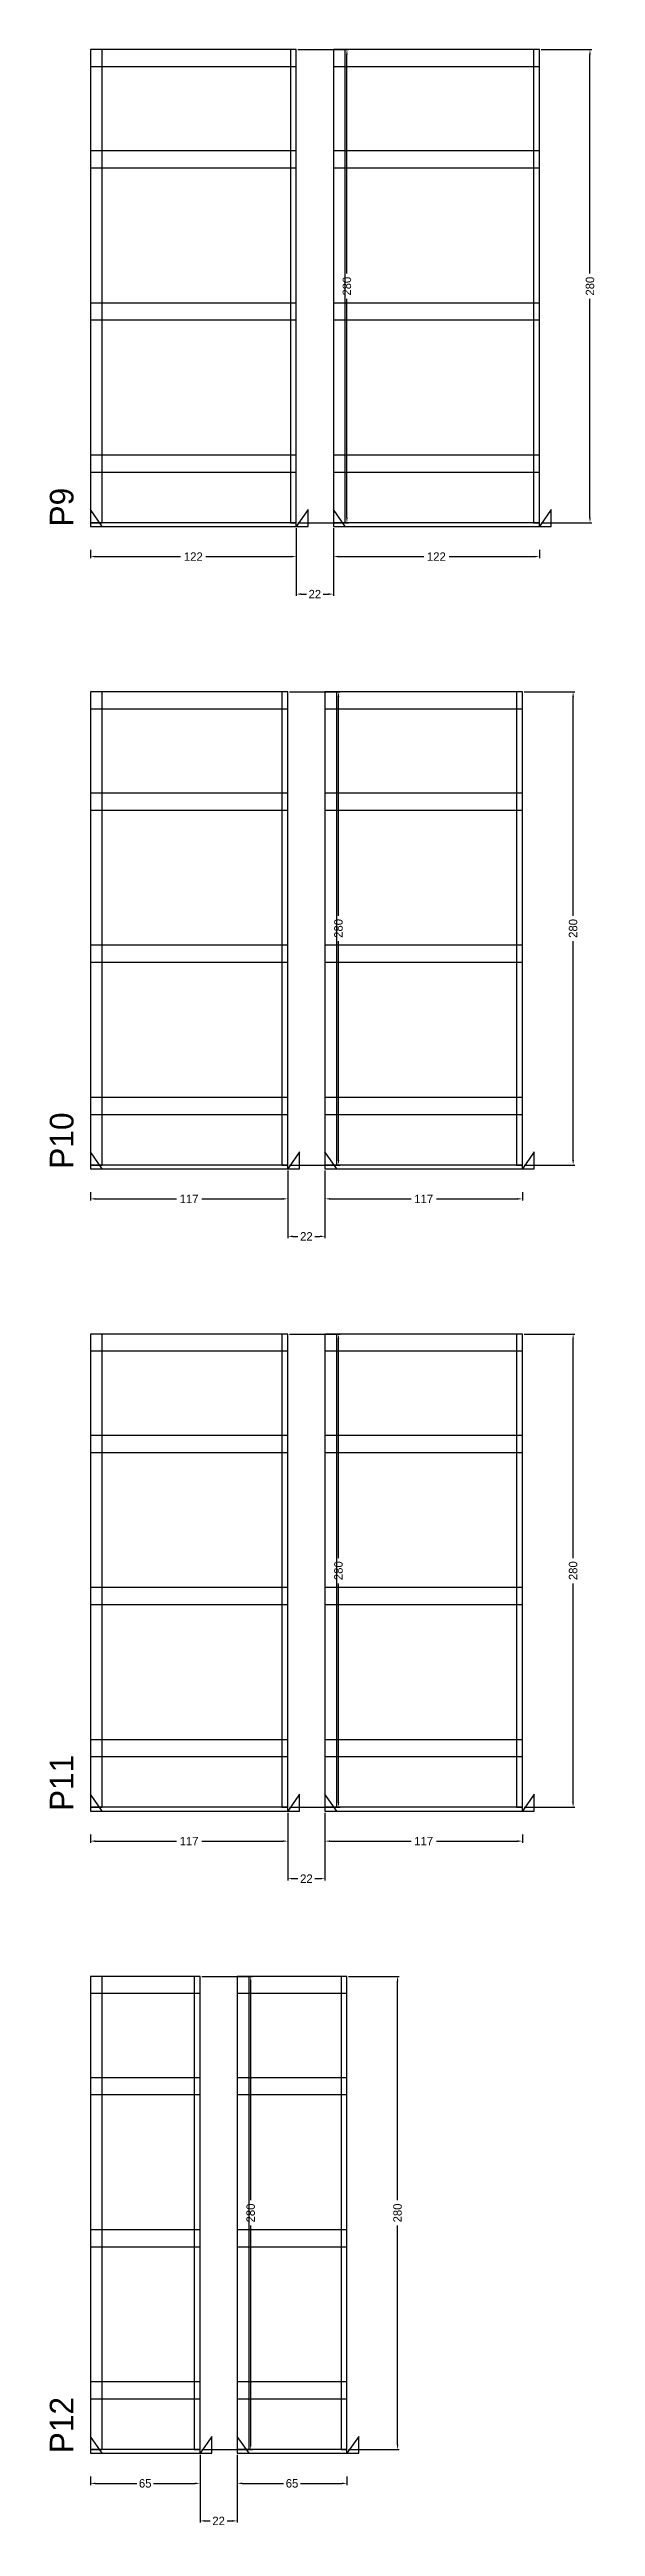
# Model space of a CAD drawing. Header units: centimetres. Extents: x -8500 to 4299, y -7226 to 295.
# Drawn here: x 3976 to 4299, y -3843 to -2378 of the extents above; entities that cross this region are included whole.
import ezdxf

# ---------------------------------------------------------------- set-up
doc = ezdxf.new("R2010")
doc.units = ezdxf.units.CM
for name, color, linetype in [('COTA', 241, 'Continuous'), ('NOMENCLATURA', 7, 'Continuous'), ('SARR_2.2x10', 60, 'Continuous'), ('SARR_2.2x7', 40, 'Continuous'), ('SARR_3.5x7', 81, 'Continuous')]:
    doc.layers.add(name, color=color, linetype=linetype)
doc.dimstyles.new('PAINEL-NOVA', dxfattribs={"dimtxt": 5, "dimasz": 3, "dimexe": 1, "dimexo": 1, "dimgap": 1, "dimtad": 1, "dimcen": 2.5, "dimazin": 3, "dimtfac": 1, "dimtmove": 0, "dimatfit": 3})

msp = doc.modelspace()

# ---------------------------------------------------------------- texts
at = {"layer": 'NOMENCLATURA'}
for s, p in [('P9', (3990, -2660)), ('P10', (3990, -3040)), ('P11', (3990, -3420)), ('P12', (3990, -3800))]:
    msp.add_text(s, height=14, rotation=90, dxfattribs=at).set_placement(p)

# ---------------------------------------------------------------- blocks, each defined once
blk = doc.blocks.new('_CLOSEDFILLED')
at = {"color": 0, "linetype": 'BYBLOCK'}
blk.add_solid([(-1, 0.16), (0, 0), (-1, -0.16)], dxfattribs=at)
blk = doc.blocks.new('*D361')
for p, q in [((4000, -3813.8), (4000, -3818.8)), ((4003, -3817.8), (4027.5, -3817.8)), ((4037.5, -3817.8), (4062, -3817.8)), ((4065, -3813.8), (4065, -3818.8))]:
    blk.add_line(p, q)
at = {"layer": 'Defpoints'}
for p in [(4000, -3812.8), (4000, -3817.8), (4065, -3812.8)]:
    blk.add_point(p, dxfattribs=at)
at = {"layer": 'SARR_2.2x10', "xscale": 3, "yscale": 3, "rotation": 180}
blk.add_blockref('_CLOSEDFILLED', (4000, -3817.8), dxfattribs=at)
at = {"layer": 'SARR_2.2x10', "xscale": 3, "yscale": 3}
blk.add_blockref('_CLOSEDFILLED', (4065, -3817.8), dxfattribs=at)
at = {"layer": 'SARR_2.2x10', "insert": (4032.5, -3817.8), "char_height": 5, "attachment_point": 5}
blk.add_mtext('65', dxfattribs=at)
blk = doc.blocks.new('*D362')
for p, q in [((4066, -3517.8), (4096, -3517.8)), ((4095, -3650.3), (4095, -3520.8)), ((4095, -3794.8), (4095, -3665.3)), ((4066, -3797.8), (4096, -3797.8))]:
    blk.add_line(p, q)
at = {"layer": 'Defpoints'}
for p in [(4065, -3517.8), (4065, -3797.8), (4095, -3797.8)]:
    blk.add_point(p, dxfattribs=at)
at = {"layer": 'SARR_2.2x10', "xscale": 3, "yscale": 3}
for p, rotation in [((4095, -3517.8), 90), ((4095, -3797.8), 270)]:
    blk.add_blockref('_CLOSEDFILLED', p, dxfattribs=dict(at, rotation=rotation))
at = {"layer": 'SARR_2.2x10', "insert": (4095, -3657.8), "char_height": 5, "attachment_point": 5, "rotation": 90}
blk.add_mtext('280', dxfattribs=at)
blk = doc.blocks.new('GRA-E')
at = {"layer": 'SARR_2.2x7'}
blk.add_lwpolyline([(0, 0), (7, 0), (0, 10)], close=True, dxfattribs=at)
blk = doc.blocks.new('GRA-D')
at = {"layer": 'SARR_2.2x7'}
blk.add_lwpolyline([(0, 0), (7, 0), (7, 10)], close=True, dxfattribs=at)
blk = doc.blocks.new('*D363')
for p, q in [((4087, -3813.8), (4087, -3818.8)), ((4090, -3817.8), (4114.5, -3817.8)), ((4124.5, -3817.8), (4149, -3817.8)), ((4152, -3813.8), (4152, -3818.8))]:
    blk.add_line(p, q)
at = {"layer": 'Defpoints'}
for p in [(4087, -3812.8), (4087, -3817.8), (4152, -3812.8)]:
    blk.add_point(p, dxfattribs=at)
at = {"layer": 'SARR_2.2x10', "xscale": 3, "yscale": 3, "rotation": 180}
blk.add_blockref('_CLOSEDFILLED', (4087, -3817.8), dxfattribs=at)
at = {"layer": 'SARR_2.2x10', "xscale": 3, "yscale": 3}
blk.add_blockref('_CLOSEDFILLED', (4152, -3817.8), dxfattribs=at)
at = {"layer": 'SARR_2.2x10', "insert": (4119.5, -3817.8), "char_height": 5, "attachment_point": 5}
blk.add_mtext('65', dxfattribs=at)
blk = doc.blocks.new('*D364')
for p, q in [((4153, -3517.8), (4183, -3517.8)), ((4182, -3650.3), (4182, -3520.8)), ((4182, -3794.8), (4182, -3665.3)), ((4153, -3797.8), (4183, -3797.8))]:
    blk.add_line(p, q)
at = {"layer": 'Defpoints'}
for p in [(4152, -3517.8), (4152, -3797.8), (4182, -3797.8)]:
    blk.add_point(p, dxfattribs=at)
at = {"layer": 'SARR_2.2x10', "xscale": 3, "yscale": 3}
for p, rotation in [((4182, -3517.8), 90), ((4182, -3797.8), 270)]:
    blk.add_blockref('_CLOSEDFILLED', p, dxfattribs=dict(at, rotation=rotation))
at = {"layer": 'SARR_2.2x10', "insert": (4182, -3657.8), "char_height": 5, "attachment_point": 5, "rotation": 90}
blk.add_mtext('280', dxfattribs=at)
blk = doc.blocks.new('*D365')
for p, q in [((4153, -3517.8), (4183, -3517.8)), ((4182, -3650.3), (4182, -3520.8)), ((4182, -3794.8), (4182, -3665.3)), ((4153, -3797.8), (4183, -3797.8))]:
    blk.add_line(p, q)
at = {"layer": 'Defpoints'}
for p in [(4152, -3517.8), (4152, -3797.8), (4182, -3797.8)]:
    blk.add_point(p, dxfattribs=at)
at = {"layer": 'SARR_2.2x10', "xscale": 3, "yscale": 3}
for p, rotation in [((4182, -3517.8), 90), ((4182, -3797.8), 270)]:
    blk.add_blockref('_CLOSEDFILLED', p, dxfattribs=dict(at, rotation=rotation))
at = {"layer": 'SARR_2.2x10', "insert": (4182, -3657.8), "char_height": 5, "attachment_point": 5, "rotation": 90}
blk.add_mtext('280', dxfattribs=at)
blk = doc.blocks.new('*D366')
for p, q in [((4153, -3517.8), (4183, -3517.8)), ((4182, -3650.3), (4182, -3520.8)), ((4182, -3794.8), (4182, -3665.3)), ((4153, -3797.8), (4183, -3797.8))]:
    blk.add_line(p, q)
at = {"layer": 'Defpoints'}
for p in [(4152, -3517.8), (4152, -3797.8), (4182, -3797.8)]:
    blk.add_point(p, dxfattribs=at)
at = {"layer": 'SARR_2.2x10', "xscale": 3, "yscale": 3}
for p, rotation in [((4182, -3517.8), 90), ((4182, -3797.8), 270)]:
    blk.add_blockref('_CLOSEDFILLED', p, dxfattribs=dict(at, rotation=rotation))
at = {"layer": 'SARR_2.2x10', "insert": (4182, -3657.8), "char_height": 5, "attachment_point": 5, "rotation": 90}
blk.add_mtext('280', dxfattribs=at)
blk = doc.blocks.new('*D367')
for p, q in [((4153, -3517.8), (4183, -3517.8)), ((4182, -3650.3), (4182, -3520.8)), ((4182, -3794.8), (4182, -3665.3)), ((4153, -3797.8), (4183, -3797.8))]:
    blk.add_line(p, q)
at = {"layer": 'Defpoints'}
for p in [(4152, -3517.8), (4152, -3797.8), (4182, -3797.8)]:
    blk.add_point(p, dxfattribs=at)
at = {"layer": 'SARR_2.2x10', "xscale": 3, "yscale": 3}
for p, rotation in [((4182, -3517.8), 90), ((4182, -3797.8), 270)]:
    blk.add_blockref('_CLOSEDFILLED', p, dxfattribs=dict(at, rotation=rotation))
at = {"layer": 'SARR_2.2x10', "insert": (4182, -3657.8), "char_height": 5, "attachment_point": 5, "rotation": 90}
blk.add_mtext('280', dxfattribs=at)
blk = doc.blocks.new('*D368')
for p, q in [((4153, -3517.8), (4183, -3517.8)), ((4182, -3650.3), (4182, -3520.8)), ((4182, -3794.8), (4182, -3665.3)), ((4153, -3797.8), (4183, -3797.8))]:
    blk.add_line(p, q)
at = {"layer": 'Defpoints'}
for p in [(4152, -3517.8), (4152, -3797.8), (4182, -3797.8)]:
    blk.add_point(p, dxfattribs=at)
at = {"layer": 'SARR_2.2x10', "xscale": 3, "yscale": 3}
for p, rotation in [((4182, -3517.8), 90), ((4182, -3797.8), 270)]:
    blk.add_blockref('_CLOSEDFILLED', p, dxfattribs=dict(at, rotation=rotation))
at = {"layer": 'SARR_2.2x10', "insert": (4182, -3657.8), "char_height": 5, "attachment_point": 5, "rotation": 90}
blk.add_mtext('280', dxfattribs=at)
blk = doc.blocks.new('*D369')
for p, q in [((4153, -3517.8), (4183, -3517.8)), ((4182, -3650.3), (4182, -3520.8)), ((4182, -3794.8), (4182, -3665.3)), ((4153, -3797.8), (4183, -3797.8))]:
    blk.add_line(p, q)
at = {"layer": 'Defpoints'}
for p in [(4152, -3517.8), (4152, -3797.8), (4182, -3797.8)]:
    blk.add_point(p, dxfattribs=at)
at = {"layer": 'SARR_2.2x10', "xscale": 3, "yscale": 3}
for p, rotation in [((4182, -3517.8), 90), ((4182, -3797.8), 270)]:
    blk.add_blockref('_CLOSEDFILLED', p, dxfattribs=dict(at, rotation=rotation))
at = {"layer": 'SARR_2.2x10', "insert": (4182, -3657.8), "char_height": 5, "attachment_point": 5, "rotation": 90}
blk.add_mtext('280', dxfattribs=at)
blk = doc.blocks.new('*D370')
for p, q in [((4153, -3517.8), (4183, -3517.8)), ((4182, -3650.3), (4182, -3520.8)), ((4182, -3794.8), (4182, -3665.3)), ((4153, -3797.8), (4183, -3797.8))]:
    blk.add_line(p, q)
at = {"layer": 'Defpoints'}
for p in [(4152, -3517.8), (4152, -3797.8), (4182, -3797.8)]:
    blk.add_point(p, dxfattribs=at)
at = {"layer": 'SARR_2.2x10', "xscale": 3, "yscale": 3}
for p, rotation in [((4182, -3517.8), 90), ((4182, -3797.8), 270)]:
    blk.add_blockref('_CLOSEDFILLED', p, dxfattribs=dict(at, rotation=rotation))
at = {"layer": 'SARR_2.2x10', "insert": (4182, -3657.8), "char_height": 5, "attachment_point": 5, "rotation": 90}
blk.add_mtext('280', dxfattribs=at)
blk = doc.blocks.new('*D371')
for p, q in [((4153, -3517.8), (4183, -3517.8)), ((4182, -3650.3), (4182, -3520.8)), ((4182, -3794.8), (4182, -3665.3)), ((4153, -3797.8), (4183, -3797.8))]:
    blk.add_line(p, q)
at = {"layer": 'Defpoints'}
for p in [(4152, -3517.8), (4152, -3797.8), (4182, -3797.8)]:
    blk.add_point(p, dxfattribs=at)
at = {"layer": 'SARR_2.2x10', "xscale": 3, "yscale": 3}
for p, rotation in [((4182, -3517.8), 90), ((4182, -3797.8), 270)]:
    blk.add_blockref('_CLOSEDFILLED', p, dxfattribs=dict(at, rotation=rotation))
at = {"layer": 'SARR_2.2x10', "insert": (4182, -3657.8), "char_height": 5, "attachment_point": 5, "rotation": 90}
blk.add_mtext('280', dxfattribs=at)
blk = doc.blocks.new('*D372')
for p, q in [((4153, -3517.8), (4183, -3517.8)), ((4182, -3650.3), (4182, -3520.8)), ((4182, -3794.8), (4182, -3665.3)), ((4153, -3797.8), (4183, -3797.8))]:
    blk.add_line(p, q)
at = {"layer": 'Defpoints'}
for p in [(4152, -3517.8), (4152, -3797.8), (4182, -3797.8)]:
    blk.add_point(p, dxfattribs=at)
at = {"layer": 'SARR_2.2x10', "xscale": 3, "yscale": 3}
for p, rotation in [((4182, -3517.8), 90), ((4182, -3797.8), 270)]:
    blk.add_blockref('_CLOSEDFILLED', p, dxfattribs=dict(at, rotation=rotation))
at = {"layer": 'SARR_2.2x10', "insert": (4182, -3657.8), "char_height": 5, "attachment_point": 5, "rotation": 90}
blk.add_mtext('280', dxfattribs=at)
blk = doc.blocks.new('*D373')
for p, q in [((4153, -3517.8), (4183, -3517.8)), ((4182, -3650.3), (4182, -3520.8)), ((4182, -3794.8), (4182, -3665.3)), ((4153, -3797.8), (4183, -3797.8))]:
    blk.add_line(p, q)
at = {"layer": 'Defpoints'}
for p in [(4152, -3517.8), (4152, -3797.8), (4182, -3797.8)]:
    blk.add_point(p, dxfattribs=at)
at = {"layer": 'SARR_2.2x10', "xscale": 3, "yscale": 3}
for p, rotation in [((4182, -3517.8), 90), ((4182, -3797.8), 270)]:
    blk.add_blockref('_CLOSEDFILLED', p, dxfattribs=dict(at, rotation=rotation))
at = {"layer": 'SARR_2.2x10', "insert": (4182, -3657.8), "char_height": 5, "attachment_point": 5, "rotation": 90}
blk.add_mtext('280', dxfattribs=at)
blk = doc.blocks.new('*D374')
for p, q in [((4065, -3801), (4065, -3841)), ((4087, -3801), (4087, -3841)), ((4068, -3840), (4071, -3840)), ((4081, -3840), (4084, -3840))]:
    blk.add_line(p, q)
at = {"layer": 'Defpoints'}
for p in [(4065, -3800), (4087, -3800), (4065, -3840)]:
    blk.add_point(p, dxfattribs=at)
at = {"layer": 'COTA', "xscale": 3, "yscale": 3, "rotation": 180}
blk.add_blockref('_CLOSEDFILLED', (4065, -3840), dxfattribs=at)
at = {"layer": 'COTA', "xscale": 3, "yscale": 3}
blk.add_blockref('_CLOSEDFILLED', (4087, -3840), dxfattribs=at)
at = {"layer": 'COTA', "insert": (4076, -3840), "char_height": 5, "attachment_point": 5}
blk.add_mtext('22', dxfattribs=at)
blk = doc.blocks.new('*D327')
for p, q in [((4000, -3433.8), (4000, -3438.8)), ((4003, -3437.8), (4051, -3437.8)), ((4066, -3437.8), (4114, -3437.8)), ((4117, -3433.8), (4117, -3438.8))]:
    blk.add_line(p, q)
at = {"layer": 'Defpoints'}
for p in [(4000, -3432.8), (4000, -3437.8), (4117, -3432.8)]:
    blk.add_point(p, dxfattribs=at)
at = {"layer": 'SARR_2.2x10', "xscale": 3, "yscale": 3, "rotation": 180}
blk.add_blockref('_CLOSEDFILLED', (4000, -3437.8), dxfattribs=at)
at = {"layer": 'SARR_2.2x10', "xscale": 3, "yscale": 3}
blk.add_blockref('_CLOSEDFILLED', (4117, -3437.8), dxfattribs=at)
at = {"layer": 'SARR_2.2x10', "insert": (4058.5, -3437.8), "char_height": 5, "attachment_point": 5}
blk.add_mtext('117', dxfattribs=at)
blk = doc.blocks.new('*D328')
for p, q in [((4118, -3137.8), (4148, -3137.8)), ((4147, -3270.3), (4147, -3140.8)), ((4147, -3414.8), (4147, -3285.3)), ((4118, -3417.8), (4148, -3417.8))]:
    blk.add_line(p, q)
at = {"layer": 'Defpoints'}
for p in [(4117, -3137.8), (4117, -3417.8), (4147, -3417.8)]:
    blk.add_point(p, dxfattribs=at)
at = {"layer": 'SARR_2.2x10', "xscale": 3, "yscale": 3}
for p, rotation in [((4147, -3137.8), 90), ((4147, -3417.8), 270)]:
    blk.add_blockref('_CLOSEDFILLED', p, dxfattribs=dict(at, rotation=rotation))
at = {"layer": 'SARR_2.2x10', "insert": (4147, -3277.8), "char_height": 5, "attachment_point": 5, "rotation": 90}
blk.add_mtext('280', dxfattribs=at)
blk = doc.blocks.new('*D329')
for p, q in [((4139, -3433.8), (4139, -3438.8)), ((4142, -3437.8), (4190, -3437.8)), ((4205, -3437.8), (4253, -3437.8)), ((4256, -3433.8), (4256, -3438.8))]:
    blk.add_line(p, q)
at = {"layer": 'Defpoints'}
for p in [(4139, -3432.8), (4139, -3437.8), (4256, -3432.8)]:
    blk.add_point(p, dxfattribs=at)
at = {"layer": 'SARR_2.2x10', "xscale": 3, "yscale": 3, "rotation": 180}
blk.add_blockref('_CLOSEDFILLED', (4139, -3437.8), dxfattribs=at)
at = {"layer": 'SARR_2.2x10', "xscale": 3, "yscale": 3}
blk.add_blockref('_CLOSEDFILLED', (4256, -3437.8), dxfattribs=at)
at = {"layer": 'SARR_2.2x10', "insert": (4197.5, -3437.8), "char_height": 5, "attachment_point": 5}
blk.add_mtext('117', dxfattribs=at)
blk = doc.blocks.new('*D330')
for p, q in [((4257, -3137.8), (4287, -3137.8)), ((4286, -3270.3), (4286, -3140.8)), ((4286, -3414.8), (4286, -3285.3)), ((4257, -3417.8), (4287, -3417.8))]:
    blk.add_line(p, q)
at = {"layer": 'Defpoints'}
for p in [(4256, -3137.8), (4256, -3417.8), (4286, -3417.8)]:
    blk.add_point(p, dxfattribs=at)
at = {"layer": 'SARR_2.2x10', "xscale": 3, "yscale": 3}
for p, rotation in [((4286, -3137.8), 90), ((4286, -3417.8), 270)]:
    blk.add_blockref('_CLOSEDFILLED', p, dxfattribs=dict(at, rotation=rotation))
at = {"layer": 'SARR_2.2x10', "insert": (4286, -3277.8), "char_height": 5, "attachment_point": 5, "rotation": 90}
blk.add_mtext('280', dxfattribs=at)
blk = doc.blocks.new('*D331')
for p, q in [((4257, -3137.8), (4287, -3137.8)), ((4286, -3270.3), (4286, -3140.8)), ((4286, -3414.8), (4286, -3285.3)), ((4257, -3417.8), (4287, -3417.8))]:
    blk.add_line(p, q)
at = {"layer": 'Defpoints'}
for p in [(4256, -3137.8), (4256, -3417.8), (4286, -3417.8)]:
    blk.add_point(p, dxfattribs=at)
at = {"layer": 'SARR_2.2x10', "xscale": 3, "yscale": 3}
for p, rotation in [((4286, -3137.8), 90), ((4286, -3417.8), 270)]:
    blk.add_blockref('_CLOSEDFILLED', p, dxfattribs=dict(at, rotation=rotation))
at = {"layer": 'SARR_2.2x10', "insert": (4286, -3277.8), "char_height": 5, "attachment_point": 5, "rotation": 90}
blk.add_mtext('280', dxfattribs=at)
blk = doc.blocks.new('*D332')
for p, q in [((4257, -3137.8), (4287, -3137.8)), ((4286, -3270.3), (4286, -3140.8)), ((4286, -3414.8), (4286, -3285.3)), ((4257, -3417.8), (4287, -3417.8))]:
    blk.add_line(p, q)
at = {"layer": 'Defpoints'}
for p in [(4256, -3137.8), (4256, -3417.8), (4286, -3417.8)]:
    blk.add_point(p, dxfattribs=at)
at = {"layer": 'SARR_2.2x10', "xscale": 3, "yscale": 3}
for p, rotation in [((4286, -3137.8), 90), ((4286, -3417.8), 270)]:
    blk.add_blockref('_CLOSEDFILLED', p, dxfattribs=dict(at, rotation=rotation))
at = {"layer": 'SARR_2.2x10', "insert": (4286, -3277.8), "char_height": 5, "attachment_point": 5, "rotation": 90}
blk.add_mtext('280', dxfattribs=at)
blk = doc.blocks.new('*D333')
for p, q in [((4257, -3137.8), (4287, -3137.8)), ((4286, -3270.3), (4286, -3140.8)), ((4286, -3414.8), (4286, -3285.3)), ((4257, -3417.8), (4287, -3417.8))]:
    blk.add_line(p, q)
at = {"layer": 'Defpoints'}
for p in [(4256, -3137.8), (4256, -3417.8), (4286, -3417.8)]:
    blk.add_point(p, dxfattribs=at)
at = {"layer": 'SARR_2.2x10', "xscale": 3, "yscale": 3}
for p, rotation in [((4286, -3137.8), 90), ((4286, -3417.8), 270)]:
    blk.add_blockref('_CLOSEDFILLED', p, dxfattribs=dict(at, rotation=rotation))
at = {"layer": 'SARR_2.2x10', "insert": (4286, -3277.8), "char_height": 5, "attachment_point": 5, "rotation": 90}
blk.add_mtext('280', dxfattribs=at)
blk = doc.blocks.new('*D334')
for p, q in [((4257, -3137.8), (4287, -3137.8)), ((4286, -3270.3), (4286, -3140.8)), ((4286, -3414.8), (4286, -3285.3)), ((4257, -3417.8), (4287, -3417.8))]:
    blk.add_line(p, q)
at = {"layer": 'Defpoints'}
for p in [(4256, -3137.8), (4256, -3417.8), (4286, -3417.8)]:
    blk.add_point(p, dxfattribs=at)
at = {"layer": 'SARR_2.2x10', "xscale": 3, "yscale": 3}
for p, rotation in [((4286, -3137.8), 90), ((4286, -3417.8), 270)]:
    blk.add_blockref('_CLOSEDFILLED', p, dxfattribs=dict(at, rotation=rotation))
at = {"layer": 'SARR_2.2x10', "insert": (4286, -3277.8), "char_height": 5, "attachment_point": 5, "rotation": 90}
blk.add_mtext('280', dxfattribs=at)
blk = doc.blocks.new('*D335')
for p, q in [((4257, -3137.8), (4287, -3137.8)), ((4286, -3270.3), (4286, -3140.8)), ((4286, -3414.8), (4286, -3285.3)), ((4257, -3417.8), (4287, -3417.8))]:
    blk.add_line(p, q)
at = {"layer": 'Defpoints'}
for p in [(4256, -3137.8), (4256, -3417.8), (4286, -3417.8)]:
    blk.add_point(p, dxfattribs=at)
at = {"layer": 'SARR_2.2x10', "xscale": 3, "yscale": 3}
for p, rotation in [((4286, -3137.8), 90), ((4286, -3417.8), 270)]:
    blk.add_blockref('_CLOSEDFILLED', p, dxfattribs=dict(at, rotation=rotation))
at = {"layer": 'SARR_2.2x10', "insert": (4286, -3277.8), "char_height": 5, "attachment_point": 5, "rotation": 90}
blk.add_mtext('280', dxfattribs=at)
blk = doc.blocks.new('*D336')
for p, q in [((4257, -3137.8), (4287, -3137.8)), ((4286, -3270.3), (4286, -3140.8)), ((4286, -3414.8), (4286, -3285.3)), ((4257, -3417.8), (4287, -3417.8))]:
    blk.add_line(p, q)
at = {"layer": 'Defpoints'}
for p in [(4256, -3137.8), (4256, -3417.8), (4286, -3417.8)]:
    blk.add_point(p, dxfattribs=at)
at = {"layer": 'SARR_2.2x10', "xscale": 3, "yscale": 3}
for p, rotation in [((4286, -3137.8), 90), ((4286, -3417.8), 270)]:
    blk.add_blockref('_CLOSEDFILLED', p, dxfattribs=dict(at, rotation=rotation))
at = {"layer": 'SARR_2.2x10', "insert": (4286, -3277.8), "char_height": 5, "attachment_point": 5, "rotation": 90}
blk.add_mtext('280', dxfattribs=at)
blk = doc.blocks.new('*D337')
for p, q in [((4257, -3137.8), (4287, -3137.8)), ((4286, -3270.3), (4286, -3140.8)), ((4286, -3414.8), (4286, -3285.3)), ((4257, -3417.8), (4287, -3417.8))]:
    blk.add_line(p, q)
at = {"layer": 'Defpoints'}
for p in [(4256, -3137.8), (4256, -3417.8), (4286, -3417.8)]:
    blk.add_point(p, dxfattribs=at)
at = {"layer": 'SARR_2.2x10', "xscale": 3, "yscale": 3}
for p, rotation in [((4286, -3137.8), 90), ((4286, -3417.8), 270)]:
    blk.add_blockref('_CLOSEDFILLED', p, dxfattribs=dict(at, rotation=rotation))
at = {"layer": 'SARR_2.2x10', "insert": (4286, -3277.8), "char_height": 5, "attachment_point": 5, "rotation": 90}
blk.add_mtext('280', dxfattribs=at)
blk = doc.blocks.new('*D338')
for p, q in [((4257, -3137.8), (4287, -3137.8)), ((4286, -3270.3), (4286, -3140.8)), ((4286, -3414.8), (4286, -3285.3)), ((4257, -3417.8), (4287, -3417.8))]:
    blk.add_line(p, q)
at = {"layer": 'Defpoints'}
for p in [(4256, -3137.8), (4256, -3417.8), (4286, -3417.8)]:
    blk.add_point(p, dxfattribs=at)
at = {"layer": 'SARR_2.2x10', "xscale": 3, "yscale": 3}
for p, rotation in [((4286, -3137.8), 90), ((4286, -3417.8), 270)]:
    blk.add_blockref('_CLOSEDFILLED', p, dxfattribs=dict(at, rotation=rotation))
at = {"layer": 'SARR_2.2x10', "insert": (4286, -3277.8), "char_height": 5, "attachment_point": 5, "rotation": 90}
blk.add_mtext('280', dxfattribs=at)
blk = doc.blocks.new('*D339')
for p, q in [((4257, -3137.8), (4287, -3137.8)), ((4286, -3270.3), (4286, -3140.8)), ((4286, -3414.8), (4286, -3285.3)), ((4257, -3417.8), (4287, -3417.8))]:
    blk.add_line(p, q)
at = {"layer": 'Defpoints'}
for p in [(4256, -3137.8), (4256, -3417.8), (4286, -3417.8)]:
    blk.add_point(p, dxfattribs=at)
at = {"layer": 'SARR_2.2x10', "xscale": 3, "yscale": 3}
for p, rotation in [((4286, -3137.8), 90), ((4286, -3417.8), 270)]:
    blk.add_blockref('_CLOSEDFILLED', p, dxfattribs=dict(at, rotation=rotation))
at = {"layer": 'SARR_2.2x10', "insert": (4286, -3277.8), "char_height": 5, "attachment_point": 5, "rotation": 90}
blk.add_mtext('280', dxfattribs=at)
blk = doc.blocks.new('*D340')
for p, q in [((4117, -3421), (4117, -3461)), ((4139, -3421), (4139, -3461)), ((4120, -3460), (4123, -3460)), ((4133, -3460), (4136, -3460))]:
    blk.add_line(p, q)
at = {"layer": 'Defpoints'}
for p in [(4117, -3420), (4139, -3420), (4117, -3460)]:
    blk.add_point(p, dxfattribs=at)
at = {"layer": 'COTA', "xscale": 3, "yscale": 3, "rotation": 180}
blk.add_blockref('_CLOSEDFILLED', (4117, -3460), dxfattribs=at)
at = {"layer": 'COTA', "xscale": 3, "yscale": 3}
blk.add_blockref('_CLOSEDFILLED', (4139, -3460), dxfattribs=at)
at = {"layer": 'COTA', "insert": (4128, -3460), "char_height": 5, "attachment_point": 5}
blk.add_mtext('22', dxfattribs=at)
blk = doc.blocks.new('*D293')
for p, q in [((4000, -3053.8), (4000, -3058.8)), ((4003, -3057.8), (4051, -3057.8)), ((4066, -3057.8), (4114, -3057.8)), ((4117, -3053.8), (4117, -3058.8))]:
    blk.add_line(p, q)
at = {"layer": 'Defpoints'}
for p in [(4000, -3052.8), (4000, -3057.8), (4117, -3052.8)]:
    blk.add_point(p, dxfattribs=at)
at = {"layer": 'SARR_2.2x10', "xscale": 3, "yscale": 3, "rotation": 180}
blk.add_blockref('_CLOSEDFILLED', (4000, -3057.8), dxfattribs=at)
at = {"layer": 'SARR_2.2x10', "xscale": 3, "yscale": 3}
blk.add_blockref('_CLOSEDFILLED', (4117, -3057.8), dxfattribs=at)
at = {"layer": 'SARR_2.2x10', "insert": (4058.5, -3057.8), "char_height": 5, "attachment_point": 5}
blk.add_mtext('117', dxfattribs=at)
blk = doc.blocks.new('*D294')
for p, q in [((4118, -2757.8), (4148, -2757.8)), ((4147, -2890.3), (4147, -2760.8)), ((4147, -3034.8), (4147, -2905.3)), ((4118, -3037.8), (4148, -3037.8))]:
    blk.add_line(p, q)
at = {"layer": 'Defpoints'}
for p in [(4117, -2757.8), (4117, -3037.8), (4147, -3037.8)]:
    blk.add_point(p, dxfattribs=at)
at = {"layer": 'SARR_2.2x10', "xscale": 3, "yscale": 3}
for p, rotation in [((4147, -2757.8), 90), ((4147, -3037.8), 270)]:
    blk.add_blockref('_CLOSEDFILLED', p, dxfattribs=dict(at, rotation=rotation))
at = {"layer": 'SARR_2.2x10', "insert": (4147, -2897.8), "char_height": 5, "attachment_point": 5, "rotation": 90}
blk.add_mtext('280', dxfattribs=at)
blk = doc.blocks.new('*D295')
for p, q in [((4139, -3053.8), (4139, -3058.8)), ((4142, -3057.8), (4190, -3057.8)), ((4205, -3057.8), (4253, -3057.8)), ((4256, -3053.8), (4256, -3058.8))]:
    blk.add_line(p, q)
at = {"layer": 'Defpoints'}
for p in [(4139, -3052.8), (4139, -3057.8), (4256, -3052.8)]:
    blk.add_point(p, dxfattribs=at)
at = {"layer": 'SARR_2.2x10', "xscale": 3, "yscale": 3, "rotation": 180}
blk.add_blockref('_CLOSEDFILLED', (4139, -3057.8), dxfattribs=at)
at = {"layer": 'SARR_2.2x10', "xscale": 3, "yscale": 3}
blk.add_blockref('_CLOSEDFILLED', (4256, -3057.8), dxfattribs=at)
at = {"layer": 'SARR_2.2x10', "insert": (4197.5, -3057.8), "char_height": 5, "attachment_point": 5}
blk.add_mtext('117', dxfattribs=at)
blk = doc.blocks.new('*D296')
for p, q in [((4257, -2757.8), (4287, -2757.8)), ((4286, -2890.3), (4286, -2760.8)), ((4286, -3034.8), (4286, -2905.3)), ((4257, -3037.8), (4287, -3037.8))]:
    blk.add_line(p, q)
at = {"layer": 'Defpoints'}
for p in [(4256, -2757.8), (4256, -3037.8), (4286, -3037.8)]:
    blk.add_point(p, dxfattribs=at)
at = {"layer": 'SARR_2.2x10', "xscale": 3, "yscale": 3}
for p, rotation in [((4286, -2757.8), 90), ((4286, -3037.8), 270)]:
    blk.add_blockref('_CLOSEDFILLED', p, dxfattribs=dict(at, rotation=rotation))
at = {"layer": 'SARR_2.2x10', "insert": (4286, -2897.8), "char_height": 5, "attachment_point": 5, "rotation": 90}
blk.add_mtext('280', dxfattribs=at)
blk = doc.blocks.new('*D297')
for p, q in [((4257, -2757.8), (4287, -2757.8)), ((4286, -2890.3), (4286, -2760.8)), ((4286, -3034.8), (4286, -2905.3)), ((4257, -3037.8), (4287, -3037.8))]:
    blk.add_line(p, q)
at = {"layer": 'Defpoints'}
for p in [(4256, -2757.8), (4256, -3037.8), (4286, -3037.8)]:
    blk.add_point(p, dxfattribs=at)
at = {"layer": 'SARR_2.2x10', "xscale": 3, "yscale": 3}
for p, rotation in [((4286, -2757.8), 90), ((4286, -3037.8), 270)]:
    blk.add_blockref('_CLOSEDFILLED', p, dxfattribs=dict(at, rotation=rotation))
at = {"layer": 'SARR_2.2x10', "insert": (4286, -2897.8), "char_height": 5, "attachment_point": 5, "rotation": 90}
blk.add_mtext('280', dxfattribs=at)
blk = doc.blocks.new('*D298')
for p, q in [((4257, -2757.8), (4287, -2757.8)), ((4286, -2890.3), (4286, -2760.8)), ((4286, -3034.8), (4286, -2905.3)), ((4257, -3037.8), (4287, -3037.8))]:
    blk.add_line(p, q)
at = {"layer": 'Defpoints'}
for p in [(4256, -2757.8), (4256, -3037.8), (4286, -3037.8)]:
    blk.add_point(p, dxfattribs=at)
at = {"layer": 'SARR_2.2x10', "xscale": 3, "yscale": 3}
for p, rotation in [((4286, -2757.8), 90), ((4286, -3037.8), 270)]:
    blk.add_blockref('_CLOSEDFILLED', p, dxfattribs=dict(at, rotation=rotation))
at = {"layer": 'SARR_2.2x10', "insert": (4286, -2897.8), "char_height": 5, "attachment_point": 5, "rotation": 90}
blk.add_mtext('280', dxfattribs=at)
blk = doc.blocks.new('*D299')
for p, q in [((4257, -2757.8), (4287, -2757.8)), ((4286, -2890.3), (4286, -2760.8)), ((4286, -3034.8), (4286, -2905.3)), ((4257, -3037.8), (4287, -3037.8))]:
    blk.add_line(p, q)
at = {"layer": 'Defpoints'}
for p in [(4256, -2757.8), (4256, -3037.8), (4286, -3037.8)]:
    blk.add_point(p, dxfattribs=at)
at = {"layer": 'SARR_2.2x10', "xscale": 3, "yscale": 3}
for p, rotation in [((4286, -2757.8), 90), ((4286, -3037.8), 270)]:
    blk.add_blockref('_CLOSEDFILLED', p, dxfattribs=dict(at, rotation=rotation))
at = {"layer": 'SARR_2.2x10', "insert": (4286, -2897.8), "char_height": 5, "attachment_point": 5, "rotation": 90}
blk.add_mtext('280', dxfattribs=at)
blk = doc.blocks.new('*D300')
for p, q in [((4257, -2757.8), (4287, -2757.8)), ((4286, -2890.3), (4286, -2760.8)), ((4286, -3034.8), (4286, -2905.3)), ((4257, -3037.8), (4287, -3037.8))]:
    blk.add_line(p, q)
at = {"layer": 'Defpoints'}
for p in [(4256, -2757.8), (4256, -3037.8), (4286, -3037.8)]:
    blk.add_point(p, dxfattribs=at)
at = {"layer": 'SARR_2.2x10', "xscale": 3, "yscale": 3}
for p, rotation in [((4286, -2757.8), 90), ((4286, -3037.8), 270)]:
    blk.add_blockref('_CLOSEDFILLED', p, dxfattribs=dict(at, rotation=rotation))
at = {"layer": 'SARR_2.2x10', "insert": (4286, -2897.8), "char_height": 5, "attachment_point": 5, "rotation": 90}
blk.add_mtext('280', dxfattribs=at)
blk = doc.blocks.new('*D301')
for p, q in [((4257, -2757.8), (4287, -2757.8)), ((4286, -2890.3), (4286, -2760.8)), ((4286, -3034.8), (4286, -2905.3)), ((4257, -3037.8), (4287, -3037.8))]:
    blk.add_line(p, q)
at = {"layer": 'Defpoints'}
for p in [(4256, -2757.8), (4256, -3037.8), (4286, -3037.8)]:
    blk.add_point(p, dxfattribs=at)
at = {"layer": 'SARR_2.2x10', "xscale": 3, "yscale": 3}
for p, rotation in [((4286, -2757.8), 90), ((4286, -3037.8), 270)]:
    blk.add_blockref('_CLOSEDFILLED', p, dxfattribs=dict(at, rotation=rotation))
at = {"layer": 'SARR_2.2x10', "insert": (4286, -2897.8), "char_height": 5, "attachment_point": 5, "rotation": 90}
blk.add_mtext('280', dxfattribs=at)
blk = doc.blocks.new('*D302')
for p, q in [((4257, -2757.8), (4287, -2757.8)), ((4286, -2890.3), (4286, -2760.8)), ((4286, -3034.8), (4286, -2905.3)), ((4257, -3037.8), (4287, -3037.8))]:
    blk.add_line(p, q)
at = {"layer": 'Defpoints'}
for p in [(4256, -2757.8), (4256, -3037.8), (4286, -3037.8)]:
    blk.add_point(p, dxfattribs=at)
at = {"layer": 'SARR_2.2x10', "xscale": 3, "yscale": 3}
for p, rotation in [((4286, -2757.8), 90), ((4286, -3037.8), 270)]:
    blk.add_blockref('_CLOSEDFILLED', p, dxfattribs=dict(at, rotation=rotation))
at = {"layer": 'SARR_2.2x10', "insert": (4286, -2897.8), "char_height": 5, "attachment_point": 5, "rotation": 90}
blk.add_mtext('280', dxfattribs=at)
blk = doc.blocks.new('*D303')
for p, q in [((4257, -2757.8), (4287, -2757.8)), ((4286, -2890.3), (4286, -2760.8)), ((4286, -3034.8), (4286, -2905.3)), ((4257, -3037.8), (4287, -3037.8))]:
    blk.add_line(p, q)
at = {"layer": 'Defpoints'}
for p in [(4256, -2757.8), (4256, -3037.8), (4286, -3037.8)]:
    blk.add_point(p, dxfattribs=at)
at = {"layer": 'SARR_2.2x10', "xscale": 3, "yscale": 3}
for p, rotation in [((4286, -2757.8), 90), ((4286, -3037.8), 270)]:
    blk.add_blockref('_CLOSEDFILLED', p, dxfattribs=dict(at, rotation=rotation))
at = {"layer": 'SARR_2.2x10', "insert": (4286, -2897.8), "char_height": 5, "attachment_point": 5, "rotation": 90}
blk.add_mtext('280', dxfattribs=at)
blk = doc.blocks.new('*D304')
for p, q in [((4257, -2757.8), (4287, -2757.8)), ((4286, -2890.3), (4286, -2760.8)), ((4286, -3034.8), (4286, -2905.3)), ((4257, -3037.8), (4287, -3037.8))]:
    blk.add_line(p, q)
at = {"layer": 'Defpoints'}
for p in [(4256, -2757.8), (4256, -3037.8), (4286, -3037.8)]:
    blk.add_point(p, dxfattribs=at)
at = {"layer": 'SARR_2.2x10', "xscale": 3, "yscale": 3}
for p, rotation in [((4286, -2757.8), 90), ((4286, -3037.8), 270)]:
    blk.add_blockref('_CLOSEDFILLED', p, dxfattribs=dict(at, rotation=rotation))
at = {"layer": 'SARR_2.2x10', "insert": (4286, -2897.8), "char_height": 5, "attachment_point": 5, "rotation": 90}
blk.add_mtext('280', dxfattribs=at)
blk = doc.blocks.new('*D305')
for p, q in [((4257, -2757.8), (4287, -2757.8)), ((4286, -2890.3), (4286, -2760.8)), ((4286, -3034.8), (4286, -2905.3)), ((4257, -3037.8), (4287, -3037.8))]:
    blk.add_line(p, q)
at = {"layer": 'Defpoints'}
for p in [(4256, -2757.8), (4256, -3037.8), (4286, -3037.8)]:
    blk.add_point(p, dxfattribs=at)
at = {"layer": 'SARR_2.2x10', "xscale": 3, "yscale": 3}
for p, rotation in [((4286, -2757.8), 90), ((4286, -3037.8), 270)]:
    blk.add_blockref('_CLOSEDFILLED', p, dxfattribs=dict(at, rotation=rotation))
at = {"layer": 'SARR_2.2x10', "insert": (4286, -2897.8), "char_height": 5, "attachment_point": 5, "rotation": 90}
blk.add_mtext('280', dxfattribs=at)
blk = doc.blocks.new('*D306')
for p, q in [((4117, -3041), (4117, -3081)), ((4139, -3041), (4139, -3081)), ((4120, -3080), (4123, -3080)), ((4133, -3080), (4136, -3080))]:
    blk.add_line(p, q)
at = {"layer": 'Defpoints'}
for p in [(4117, -3040), (4139, -3040), (4117, -3080)]:
    blk.add_point(p, dxfattribs=at)
at = {"layer": 'COTA', "xscale": 3, "yscale": 3, "rotation": 180}
blk.add_blockref('_CLOSEDFILLED', (4117, -3080), dxfattribs=at)
at = {"layer": 'COTA', "xscale": 3, "yscale": 3}
blk.add_blockref('_CLOSEDFILLED', (4139, -3080), dxfattribs=at)
at = {"layer": 'COTA', "insert": (4128, -3080), "char_height": 5, "attachment_point": 5}
blk.add_mtext('22', dxfattribs=at)
blk = doc.blocks.new('*D259')
for p, q in [((4000, -2673.8), (4000, -2678.8)), ((4003, -2677.8), (4053.5, -2677.8)), ((4068.5, -2677.8), (4119, -2677.8)), ((4122, -2673.8), (4122, -2678.8))]:
    blk.add_line(p, q)
at = {"layer": 'Defpoints'}
for p in [(4000, -2672.8), (4000, -2677.8), (4122, -2672.8)]:
    blk.add_point(p, dxfattribs=at)
at = {"layer": 'SARR_2.2x10', "xscale": 3, "yscale": 3, "rotation": 180}
blk.add_blockref('_CLOSEDFILLED', (4000, -2677.8), dxfattribs=at)
at = {"layer": 'SARR_2.2x10', "xscale": 3, "yscale": 3}
blk.add_blockref('_CLOSEDFILLED', (4122, -2677.8), dxfattribs=at)
at = {"layer": 'SARR_2.2x10', "insert": (4061, -2677.8), "char_height": 5, "attachment_point": 5}
blk.add_mtext('122', dxfattribs=at)
blk = doc.blocks.new('*D260')
for p, q in [((4123, -2377.8), (4153, -2377.8)), ((4152, -2510.3), (4152, -2380.8)), ((4152, -2654.8), (4152, -2525.3)), ((4123, -2657.8), (4153, -2657.8))]:
    blk.add_line(p, q)
at = {"layer": 'Defpoints'}
for p in [(4122, -2377.8), (4122, -2657.8), (4152, -2657.8)]:
    blk.add_point(p, dxfattribs=at)
at = {"layer": 'SARR_2.2x10', "xscale": 3, "yscale": 3}
for p, rotation in [((4152, -2377.8), 90), ((4152, -2657.8), 270)]:
    blk.add_blockref('_CLOSEDFILLED', p, dxfattribs=dict(at, rotation=rotation))
at = {"layer": 'SARR_2.2x10', "insert": (4152, -2517.8), "char_height": 5, "attachment_point": 5, "rotation": 90}
blk.add_mtext('280', dxfattribs=at)
blk = doc.blocks.new('*D261')
for p, q in [((4144, -2673.8), (4144, -2678.8)), ((4147, -2677.8), (4197.5, -2677.8)), ((4212.5, -2677.8), (4263, -2677.8)), ((4266, -2673.8), (4266, -2678.8))]:
    blk.add_line(p, q)
at = {"layer": 'Defpoints'}
for p in [(4144, -2672.8), (4144, -2677.8), (4266, -2672.8)]:
    blk.add_point(p, dxfattribs=at)
at = {"layer": 'SARR_2.2x10', "xscale": 3, "yscale": 3, "rotation": 180}
blk.add_blockref('_CLOSEDFILLED', (4144, -2677.8), dxfattribs=at)
at = {"layer": 'SARR_2.2x10', "xscale": 3, "yscale": 3}
blk.add_blockref('_CLOSEDFILLED', (4266, -2677.8), dxfattribs=at)
at = {"layer": 'SARR_2.2x10', "insert": (4205, -2677.8), "char_height": 5, "attachment_point": 5}
blk.add_mtext('122', dxfattribs=at)
blk = doc.blocks.new('*D262')
for p, q in [((4267, -2377.8), (4297, -2377.8)), ((4296, -2510.3), (4296, -2380.8)), ((4296, -2654.8), (4296, -2525.3)), ((4267, -2657.8), (4297, -2657.8))]:
    blk.add_line(p, q)
at = {"layer": 'Defpoints'}
for p in [(4266, -2377.8), (4266, -2657.8), (4296, -2657.8)]:
    blk.add_point(p, dxfattribs=at)
at = {"layer": 'SARR_2.2x10', "xscale": 3, "yscale": 3}
for p, rotation in [((4296, -2377.8), 90), ((4296, -2657.8), 270)]:
    blk.add_blockref('_CLOSEDFILLED', p, dxfattribs=dict(at, rotation=rotation))
at = {"layer": 'SARR_2.2x10', "insert": (4296, -2517.8), "char_height": 5, "attachment_point": 5, "rotation": 90}
blk.add_mtext('280', dxfattribs=at)
blk = doc.blocks.new('*D263')
for p, q in [((4267, -2377.8), (4297, -2377.8)), ((4296, -2510.3), (4296, -2380.8)), ((4296, -2654.8), (4296, -2525.3)), ((4267, -2657.8), (4297, -2657.8))]:
    blk.add_line(p, q)
at = {"layer": 'Defpoints'}
for p in [(4266, -2377.8), (4266, -2657.8), (4296, -2657.8)]:
    blk.add_point(p, dxfattribs=at)
at = {"layer": 'SARR_2.2x10', "xscale": 3, "yscale": 3}
for p, rotation in [((4296, -2377.8), 90), ((4296, -2657.8), 270)]:
    blk.add_blockref('_CLOSEDFILLED', p, dxfattribs=dict(at, rotation=rotation))
at = {"layer": 'SARR_2.2x10', "insert": (4296, -2517.8), "char_height": 5, "attachment_point": 5, "rotation": 90}
blk.add_mtext('280', dxfattribs=at)
blk = doc.blocks.new('*D264')
for p, q in [((4267, -2377.8), (4297, -2377.8)), ((4296, -2510.3), (4296, -2380.8)), ((4296, -2654.8), (4296, -2525.3)), ((4267, -2657.8), (4297, -2657.8))]:
    blk.add_line(p, q)
at = {"layer": 'Defpoints'}
for p in [(4266, -2377.8), (4266, -2657.8), (4296, -2657.8)]:
    blk.add_point(p, dxfattribs=at)
at = {"layer": 'SARR_2.2x10', "xscale": 3, "yscale": 3}
for p, rotation in [((4296, -2377.8), 90), ((4296, -2657.8), 270)]:
    blk.add_blockref('_CLOSEDFILLED', p, dxfattribs=dict(at, rotation=rotation))
at = {"layer": 'SARR_2.2x10', "insert": (4296, -2517.8), "char_height": 5, "attachment_point": 5, "rotation": 90}
blk.add_mtext('280', dxfattribs=at)
blk = doc.blocks.new('*D265')
for p, q in [((4267, -2377.8), (4297, -2377.8)), ((4296, -2510.3), (4296, -2380.8)), ((4296, -2654.8), (4296, -2525.3)), ((4267, -2657.8), (4297, -2657.8))]:
    blk.add_line(p, q)
at = {"layer": 'Defpoints'}
for p in [(4266, -2377.8), (4266, -2657.8), (4296, -2657.8)]:
    blk.add_point(p, dxfattribs=at)
at = {"layer": 'SARR_2.2x10', "xscale": 3, "yscale": 3}
for p, rotation in [((4296, -2377.8), 90), ((4296, -2657.8), 270)]:
    blk.add_blockref('_CLOSEDFILLED', p, dxfattribs=dict(at, rotation=rotation))
at = {"layer": 'SARR_2.2x10', "insert": (4296, -2517.8), "char_height": 5, "attachment_point": 5, "rotation": 90}
blk.add_mtext('280', dxfattribs=at)
blk = doc.blocks.new('*D266')
for p, q in [((4267, -2377.8), (4297, -2377.8)), ((4296, -2510.3), (4296, -2380.8)), ((4296, -2654.8), (4296, -2525.3)), ((4267, -2657.8), (4297, -2657.8))]:
    blk.add_line(p, q)
at = {"layer": 'Defpoints'}
for p in [(4266, -2377.8), (4266, -2657.8), (4296, -2657.8)]:
    blk.add_point(p, dxfattribs=at)
at = {"layer": 'SARR_2.2x10', "xscale": 3, "yscale": 3}
for p, rotation in [((4296, -2377.8), 90), ((4296, -2657.8), 270)]:
    blk.add_blockref('_CLOSEDFILLED', p, dxfattribs=dict(at, rotation=rotation))
at = {"layer": 'SARR_2.2x10', "insert": (4296, -2517.8), "char_height": 5, "attachment_point": 5, "rotation": 90}
blk.add_mtext('280', dxfattribs=at)
blk = doc.blocks.new('*D267')
for p, q in [((4267, -2377.8), (4297, -2377.8)), ((4296, -2510.3), (4296, -2380.8)), ((4296, -2654.8), (4296, -2525.3)), ((4267, -2657.8), (4297, -2657.8))]:
    blk.add_line(p, q)
at = {"layer": 'Defpoints'}
for p in [(4266, -2377.8), (4266, -2657.8), (4296, -2657.8)]:
    blk.add_point(p, dxfattribs=at)
at = {"layer": 'SARR_2.2x10', "xscale": 3, "yscale": 3}
for p, rotation in [((4296, -2377.8), 90), ((4296, -2657.8), 270)]:
    blk.add_blockref('_CLOSEDFILLED', p, dxfattribs=dict(at, rotation=rotation))
at = {"layer": 'SARR_2.2x10', "insert": (4296, -2517.8), "char_height": 5, "attachment_point": 5, "rotation": 90}
blk.add_mtext('280', dxfattribs=at)
blk = doc.blocks.new('*D268')
for p, q in [((4267, -2377.8), (4297, -2377.8)), ((4296, -2510.3), (4296, -2380.8)), ((4296, -2654.8), (4296, -2525.3)), ((4267, -2657.8), (4297, -2657.8))]:
    blk.add_line(p, q)
at = {"layer": 'Defpoints'}
for p in [(4266, -2377.8), (4266, -2657.8), (4296, -2657.8)]:
    blk.add_point(p, dxfattribs=at)
at = {"layer": 'SARR_2.2x10', "xscale": 3, "yscale": 3}
for p, rotation in [((4296, -2377.8), 90), ((4296, -2657.8), 270)]:
    blk.add_blockref('_CLOSEDFILLED', p, dxfattribs=dict(at, rotation=rotation))
at = {"layer": 'SARR_2.2x10', "insert": (4296, -2517.8), "char_height": 5, "attachment_point": 5, "rotation": 90}
blk.add_mtext('280', dxfattribs=at)
blk = doc.blocks.new('*D269')
for p, q in [((4267, -2377.8), (4297, -2377.8)), ((4296, -2510.3), (4296, -2380.8)), ((4296, -2654.8), (4296, -2525.3)), ((4267, -2657.8), (4297, -2657.8))]:
    blk.add_line(p, q)
at = {"layer": 'Defpoints'}
for p in [(4266, -2377.8), (4266, -2657.8), (4296, -2657.8)]:
    blk.add_point(p, dxfattribs=at)
at = {"layer": 'SARR_2.2x10', "xscale": 3, "yscale": 3}
for p, rotation in [((4296, -2377.8), 90), ((4296, -2657.8), 270)]:
    blk.add_blockref('_CLOSEDFILLED', p, dxfattribs=dict(at, rotation=rotation))
at = {"layer": 'SARR_2.2x10', "insert": (4296, -2517.8), "char_height": 5, "attachment_point": 5, "rotation": 90}
blk.add_mtext('280', dxfattribs=at)
blk = doc.blocks.new('*D270')
for p, q in [((4267, -2377.8), (4297, -2377.8)), ((4296, -2510.3), (4296, -2380.8)), ((4296, -2654.8), (4296, -2525.3)), ((4267, -2657.8), (4297, -2657.8))]:
    blk.add_line(p, q)
at = {"layer": 'Defpoints'}
for p in [(4266, -2377.8), (4266, -2657.8), (4296, -2657.8)]:
    blk.add_point(p, dxfattribs=at)
at = {"layer": 'SARR_2.2x10', "xscale": 3, "yscale": 3}
for p, rotation in [((4296, -2377.8), 90), ((4296, -2657.8), 270)]:
    blk.add_blockref('_CLOSEDFILLED', p, dxfattribs=dict(at, rotation=rotation))
at = {"layer": 'SARR_2.2x10', "insert": (4296, -2517.8), "char_height": 5, "attachment_point": 5, "rotation": 90}
blk.add_mtext('280', dxfattribs=at)
blk = doc.blocks.new('*D271')
for p, q in [((4267, -2377.8), (4297, -2377.8)), ((4296, -2510.3), (4296, -2380.8)), ((4296, -2654.8), (4296, -2525.3)), ((4267, -2657.8), (4297, -2657.8))]:
    blk.add_line(p, q)
at = {"layer": 'Defpoints'}
for p in [(4266, -2377.8), (4266, -2657.8), (4296, -2657.8)]:
    blk.add_point(p, dxfattribs=at)
at = {"layer": 'SARR_2.2x10', "xscale": 3, "yscale": 3}
for p, rotation in [((4296, -2377.8), 90), ((4296, -2657.8), 270)]:
    blk.add_blockref('_CLOSEDFILLED', p, dxfattribs=dict(at, rotation=rotation))
at = {"layer": 'SARR_2.2x10', "insert": (4296, -2517.8), "char_height": 5, "attachment_point": 5, "rotation": 90}
blk.add_mtext('280', dxfattribs=at)
blk = doc.blocks.new('*D272')
for p, q in [((4122, -2661), (4122, -2701)), ((4144, -2661), (4144, -2701)), ((4125, -2700), (4128, -2700)), ((4138, -2700), (4141, -2700))]:
    blk.add_line(p, q)
at = {"layer": 'Defpoints'}
for p in [(4122, -2660), (4144, -2660), (4122, -2700)]:
    blk.add_point(p, dxfattribs=at)
at = {"layer": 'COTA', "xscale": 3, "yscale": 3, "rotation": 180}
blk.add_blockref('_CLOSEDFILLED', (4122, -2700), dxfattribs=at)
at = {"layer": 'COTA', "xscale": 3, "yscale": 3}
blk.add_blockref('_CLOSEDFILLED', (4144, -2700), dxfattribs=at)
at = {"layer": 'COTA', "insert": (4133, -2700), "char_height": 5, "attachment_point": 5}
blk.add_mtext('22', dxfattribs=at)

# ---------------------------------------------------------------- dimensions: what is measured, and where the dimension line sits
at = {"layer": 'COTA'}
for base, p1, p2, picture, middle in [((4122, -2700), (4122, -2660), (4144, -2660), '*D272', (4133, -2700)), ((4117, -3080), (4117, -3040), (4139, -3040), '*D306', (4128, -3080)), ((4117, -3460), (4117, -3420), (4139, -3420), '*D340', (4128, -3460)), ((4065, -3840), (4065, -3800), (4087, -3800), '*D374', (4076, -3840))]:
    dim = msp.add_linear_dim(base=base, p1=p1, p2=p2, dimstyle='PAINEL-NOVA', dxfattribs=at)
    dim.commit()
    dim.dimension.update_dxf_attribs({"geometry": picture, "text_midpoint": middle})
at = {"layer": 'SARR_2.2x10'}
for base, p1, p2, picture, middle in [((4152, -2657.8), (4122, -2657.8), (4122, -2377.8), '*D260', (4152, -2517.8)), ((4296, -2657.8), (4266, -2657.8), (4266, -2377.8), '*D262', (4296, -2517.8)), ((4296, -2657.8), (4266, -2657.8), (4266, -2377.8), '*D263', (4296, -2517.8)), ((4296, -2657.8), (4266, -2657.8), (4266, -2377.8), '*D264', (4296, -2517.8)), ((4296, -2657.8), (4266, -2657.8), (4266, -2377.8), '*D265', (4296, -2517.8)), ((4296, -2657.8), (4266, -2657.8), (4266, -2377.8), '*D266', (4296, -2517.8)), ((4296, -2657.8), (4266, -2657.8), (4266, -2377.8), '*D267', (4296, -2517.8)), ((4296, -2657.8), (4266, -2657.8), (4266, -2377.8), '*D268', (4296, -2517.8)), ((4296, -2657.8), (4266, -2657.8), (4266, -2377.8), '*D269', (4296, -2517.8)), ((4296, -2657.8), (4266, -2657.8), (4266, -2377.8), '*D270', (4296, -2517.8)), ((4296, -2657.8), (4266, -2657.8), (4266, -2377.8), '*D271', (4296, -2517.8)), ((4147, -3037.8), (4117, -3037.8), (4117, -2757.8), '*D294', (4147, -2897.8)), ((4286, -3037.8), (4256, -3037.8), (4256, -2757.8), '*D296', (4286, -2897.8)), ((4286, -3037.8), (4256, -3037.8), (4256, -2757.8), '*D297', (4286, -2897.8)), ((4286, -3037.8), (4256, -3037.8), (4256, -2757.8), '*D298', (4286, -2897.8)), ((4286, -3037.8), (4256, -3037.8), (4256, -2757.8), '*D299', (4286, -2897.8)), ((4286, -3037.8), (4256, -3037.8), (4256, -2757.8), '*D300', (4286, -2897.8)), ((4286, -3037.8), (4256, -3037.8), (4256, -2757.8), '*D301', (4286, -2897.8)), ((4286, -3037.8), (4256, -3037.8), (4256, -2757.8), '*D302', (4286, -2897.8)), ((4286, -3037.8), (4256, -3037.8), (4256, -2757.8), '*D303', (4286, -2897.8)), ((4286, -3037.8), (4256, -3037.8), (4256, -2757.8), '*D304', (4286, -2897.8)), ((4286, -3037.8), (4256, -3037.8), (4256, -2757.8), '*D305', (4286, -2897.8)), ((4147, -3417.8), (4117, -3417.8), (4117, -3137.8), '*D328', (4147, -3277.8)), ((4286, -3417.8), (4256, -3417.8), (4256, -3137.8), '*D330', (4286, -3277.8)), ((4286, -3417.8), (4256, -3417.8), (4256, -3137.8), '*D331', (4286, -3277.8)), ((4286, -3417.8), (4256, -3417.8), (4256, -3137.8), '*D332', (4286, -3277.8)), ((4286, -3417.8), (4256, -3417.8), (4256, -3137.8), '*D333', (4286, -3277.8)), ((4286, -3417.8), (4256, -3417.8), (4256, -3137.8), '*D334', (4286, -3277.8)), ((4286, -3417.8), (4256, -3417.8), (4256, -3137.8), '*D335', (4286, -3277.8)), ((4286, -3417.8), (4256, -3417.8), (4256, -3137.8), '*D336', (4286, -3277.8)), ((4286, -3417.8), (4256, -3417.8), (4256, -3137.8), '*D337', (4286, -3277.8)), ((4286, -3417.8), (4256, -3417.8), (4256, -3137.8), '*D338', (4286, -3277.8)), ((4286, -3417.8), (4256, -3417.8), (4256, -3137.8), '*D339', (4286, -3277.8)), ((4095, -3797.8), (4065, -3797.8), (4065, -3517.8), '*D362', (4095, -3657.8)), ((4182, -3797.8), (4152, -3797.8), (4152, -3517.8), '*D364', (4182, -3657.8)), ((4182, -3797.8), (4152, -3797.8), (4152, -3517.8), '*D365', (4182, -3657.8)), ((4182, -3797.8), (4152, -3797.8), (4152, -3517.8), '*D366', (4182, -3657.8)), ((4182, -3797.8), (4152, -3797.8), (4152, -3517.8), '*D367', (4182, -3657.8)), ((4182, -3797.8), (4152, -3797.8), (4152, -3517.8), '*D368', (4182, -3657.8)), ((4182, -3797.8), (4152, -3797.8), (4152, -3517.8), '*D369', (4182, -3657.8)), ((4182, -3797.8), (4152, -3797.8), (4152, -3517.8), '*D370', (4182, -3657.8)), ((4182, -3797.8), (4152, -3797.8), (4152, -3517.8), '*D371', (4182, -3657.8)), ((4182, -3797.8), (4152, -3797.8), (4152, -3517.8), '*D372', (4182, -3657.8)), ((4182, -3797.8), (4152, -3797.8), (4152, -3517.8), '*D373', (4182, -3657.8))]:
    dim = msp.add_linear_dim(base=base, p1=p1, p2=p2, angle=90, dimstyle='PAINEL-NOVA', dxfattribs=at)
    dim.commit()
    dim.dimension.update_dxf_attribs({"geometry": picture, "text_midpoint": middle})
for base, p1, p2, picture, middle in [((4000, -2677.8), (4000, -2672.8), (4122, -2672.8), '*D259', (4061, -2677.8)), ((4144, -2677.8), (4144, -2672.8), (4266, -2672.8), '*D261', (4205, -2677.8)), ((4000, -3057.8), (4000, -3052.8), (4117, -3052.8), '*D293', (4058.5, -3057.8)), ((4139, -3057.8), (4139, -3052.8), (4256, -3052.8), '*D295', (4197.5, -3057.8)), ((4000, -3437.8), (4000, -3432.8), (4117, -3432.8), '*D327', (4058.5, -3437.8)), ((4139, -3437.8), (4139, -3432.8), (4256, -3432.8), '*D329', (4197.5, -3437.8)), ((4000, -3817.8), (4000, -3812.8), (4065, -3812.8), '*D361', (4032.5, -3817.8)), ((4087, -3817.8), (4087, -3812.8), (4152, -3812.8), '*D363', (4119.5, -3817.8))]:
    dim = msp.add_linear_dim(base=base, p1=p1, p2=p2, dimstyle='PAINEL-NOVA', dxfattribs=at)
    dim.commit()
    dim.dimension.update_dxf_attribs({"geometry": picture, "text_midpoint": middle})

# ---------------------------------------------------------------- linework, layer by layer
at = {"layer": 'SARR_2.2x10'}
for p, q in [((4122, -2377.8), (4000, -2377.8)), ((4000, -2377.8), (4000, -2387.8)), ((4000, -2387.8), (4122, -2387.8)), ((4122, -2387.8), (4122, -2377.8)), ((4266, -2377.8), (4144, -2377.8)), ((4144, -2377.8), (4144, -2387.8)), ((4144, -2387.8), (4266, -2387.8)), ((4266, -2387.8), (4266, -2377.8)), ((4122, -2437.8), (4000, -2437.8)), ((4000, -2437.8), (4000, -2447.8)), ((4122, -2447.8), (4122, -2437.8)), ((4266, -2437.8), (4144, -2437.8)), ((4144, -2437.8), (4144, -2447.8)), ((4266, -2447.8), (4266, -2437.8)), ((4000, -2447.8), (4122, -2447.8)), ((4144, -2447.8), (4266, -2447.8)), ((4122, -2527.8), (4000, -2527.8)), ((4000, -2527.8), (4000, -2537.8)), ((4122, -2537.8), (4122, -2527.8)), ((4266, -2527.8), (4144, -2527.8)), ((4144, -2527.8), (4144, -2537.8)), ((4266, -2537.8), (4266, -2527.8)), ((4000, -2537.8), (4122, -2537.8)), ((4144, -2537.8), (4266, -2537.8)), ((4122, -2617.8), (4000, -2617.8)), ((4000, -2617.8), (4000, -2627.8)), ((4122, -2627.8), (4122, -2617.8)), ((4266, -2617.8), (4144, -2617.8)), ((4144, -2617.8), (4144, -2627.8)), ((4266, -2627.8), (4266, -2617.8)), ((4000, -2627.8), (4122, -2627.8)), ((4144, -2627.8), (4266, -2627.8)), ((4117, -2757.8), (4000, -2757.8)), ((4000, -2757.8), (4000, -2767.8)), ((4000, -2767.8), (4117, -2767.8)), ((4117, -2767.8), (4117, -2757.8)), ((4256, -2757.8), (4139, -2757.8)), ((4139, -2757.8), (4139, -2767.8)), ((4139, -2767.8), (4256, -2767.8)), ((4256, -2767.8), (4256, -2757.8)), ((4117, -2817.8), (4000, -2817.8)), ((4000, -2817.8), (4000, -2827.8)), ((4000, -2827.8), (4117, -2827.8)), ((4117, -2827.8), (4117, -2817.8)), ((4256, -2817.8), (4139, -2817.8)), ((4139, -2817.8), (4139, -2827.8)), ((4139, -2827.8), (4256, -2827.8)), ((4256, -2827.8), (4256, -2817.8)), ((4117, -2907.8), (4000, -2907.8)), ((4000, -2907.8), (4000, -2917.8)), ((4117, -2917.8), (4117, -2907.8)), ((4256, -2907.8), (4139, -2907.8)), ((4139, -2907.8), (4139, -2917.8)), ((4256, -2917.8), (4256, -2907.8)), ((4000, -2917.8), (4117, -2917.8)), ((4139, -2917.8), (4256, -2917.8)), ((4117, -2997.8), (4000, -2997.8)), ((4000, -2997.8), (4000, -3007.8)), ((4117, -3007.8), (4117, -2997.8)), ((4256, -2997.8), (4139, -2997.8)), ((4139, -2997.8), (4139, -3007.8)), ((4256, -3007.8), (4256, -2997.8)), ((4000, -3007.8), (4117, -3007.8)), ((4139, -3007.8), (4256, -3007.8)), ((4117, -3137.8), (4000, -3137.8)), ((4000, -3137.8), (4000, -3147.8)), ((4000, -3147.8), (4117, -3147.8)), ((4117, -3147.8), (4117, -3137.8)), ((4256, -3137.8), (4139, -3137.8)), ((4139, -3137.8), (4139, -3147.8)), ((4139, -3147.8), (4256, -3147.8)), ((4256, -3147.8), (4256, -3137.8)), ((4117, -3197.8), (4000, -3197.8)), ((4000, -3197.8), (4000, -3207.8)), ((4000, -3207.8), (4117, -3207.8)), ((4117, -3207.8), (4117, -3197.8)), ((4256, -3197.8), (4139, -3197.8)), ((4139, -3197.8), (4139, -3207.8)), ((4139, -3207.8), (4256, -3207.8)), ((4256, -3207.8), (4256, -3197.8)), ((4117, -3287.8), (4000, -3287.8)), ((4000, -3287.8), (4000, -3297.8)), ((4117, -3297.8), (4117, -3287.8)), ((4256, -3287.8), (4139, -3287.8)), ((4139, -3287.8), (4139, -3297.8)), ((4256, -3297.8), (4256, -3287.8)), ((4000, -3297.8), (4117, -3297.8)), ((4139, -3297.8), (4256, -3297.8)), ((4117, -3377.8), (4000, -3377.8)), ((4000, -3377.8), (4000, -3387.8)), ((4117, -3387.8), (4117, -3377.8)), ((4256, -3377.8), (4139, -3377.8)), ((4139, -3377.8), (4139, -3387.8)), ((4256, -3387.8), (4256, -3377.8)), ((4000, -3387.8), (4117, -3387.8)), ((4139, -3387.8), (4256, -3387.8)), ((4065, -3517.8), (4000, -3517.8)), ((4000, -3517.8), (4000, -3527.8)), ((4000, -3527.8), (4065, -3527.8)), ((4065, -3527.8), (4065, -3517.8)), ((4152, -3517.8), (4087, -3517.8)), ((4087, -3517.8), (4087, -3527.8)), ((4087, -3527.8), (4152, -3527.8)), ((4152, -3527.8), (4152, -3517.8)), ((4065, -3577.8), (4000, -3577.8)), ((4000, -3577.8), (4000, -3587.8)), ((4000, -3587.8), (4065, -3587.8)), ((4065, -3587.8), (4065, -3577.8)), ((4152, -3577.8), (4087, -3577.8)), ((4087, -3577.8), (4087, -3587.8)), ((4087, -3587.8), (4152, -3587.8)), ((4152, -3587.8), (4152, -3577.8)), ((4065, -3667.8), (4000, -3667.8)), ((4000, -3667.8), (4000, -3677.8)), ((4000, -3677.8), (4065, -3677.8)), ((4065, -3677.8), (4065, -3667.8)), ((4152, -3667.8), (4087, -3667.8)), ((4087, -3667.8), (4087, -3677.8)), ((4087, -3677.8), (4152, -3677.8)), ((4152, -3677.8), (4152, -3667.8)), ((4065, -3757.8), (4000, -3757.8)), ((4000, -3757.8), (4000, -3767.8)), ((4065, -3767.8), (4065, -3757.8)), ((4152, -3757.8), (4087, -3757.8)), ((4087, -3757.8), (4087, -3767.8)), ((4152, -3767.8), (4152, -3757.8)), ((4000, -3767.8), (4065, -3767.8)), ((4087, -3767.8), (4152, -3767.8))]:
    msp.add_line(p, q, dxfattribs=at)
at = {"layer": 'SARR_2.2x7'}
for p, q in [((4007, -2377.8), (4000, -2377.8)), ((4000, -2377.8), (4000, -2657.8)), ((4007, -2657.8), (4007, -2377.8)), ((4266, -2377.8), (4262.5, -2377.8)), ((4262.5, -2377.8), (4262.5, -2657.8)), ((4266, -2657.8), (4266, -2377.8)), ((4122, -2657.8), (4000, -2657.8)), ((4000, -2657.8), (4000, -2660)), ((4000, -2657.8), (4007, -2657.8)), ((4000, -2660), (4122, -2660)), ((4122, -2660), (4122, -2657.8)), ((4266, -2657.8), (4144, -2657.8)), ((4144, -2657.8), (4144, -2660)), ((4144, -2660), (4266, -2660)), ((4262.5, -2657.8), (4266, -2657.8)), ((4266, -2660), (4266, -2657.8)), ((4007, -2757.8), (4000, -2757.8)), ((4000, -2757.8), (4000, -3037.8)), ((4007, -3037.8), (4007, -2757.8)), ((4256, -2757.8), (4252.5, -2757.8)), ((4252.5, -2757.8), (4252.5, -3037.8)), ((4256, -3037.8), (4256, -2757.8)), ((4117, -3037.8), (4000, -3037.8)), ((4000, -3037.8), (4000, -3040)), ((4000, -3037.8), (4007, -3037.8)), ((4000, -3040), (4117, -3040)), ((4117, -3040), (4117, -3037.8)), ((4256, -3037.8), (4139, -3037.8)), ((4139, -3037.8), (4139, -3040)), ((4139, -3040), (4256, -3040)), ((4252.5, -3037.8), (4256, -3037.8)), ((4256, -3040), (4256, -3037.8)), ((4007, -3137.8), (4000, -3137.8)), ((4000, -3137.8), (4000, -3417.8)), ((4007, -3417.8), (4007, -3137.8)), ((4256, -3137.8), (4252.5, -3137.8)), ((4252.5, -3137.8), (4252.5, -3417.8)), ((4256, -3417.8), (4256, -3137.8)), ((4117, -3417.8), (4000, -3417.8)), ((4000, -3417.8), (4000, -3420)), ((4000, -3417.8), (4007, -3417.8)), ((4000, -3420), (4117, -3420)), ((4117, -3420), (4117, -3417.8)), ((4256, -3417.8), (4139, -3417.8)), ((4139, -3417.8), (4139, -3420)), ((4139, -3420), (4256, -3420)), ((4252.5, -3417.8), (4256, -3417.8)), ((4256, -3420), (4256, -3417.8)), ((4007, -3517.8), (4000, -3517.8)), ((4000, -3517.8), (4000, -3797.8)), ((4007, -3797.8), (4007, -3517.8)), ((4152, -3517.8), (4148.5, -3517.8)), ((4148.5, -3517.8), (4148.5, -3797.8)), ((4152, -3797.8), (4152, -3517.8)), ((4065, -3797.8), (4000, -3797.8)), ((4000, -3797.8), (4000, -3800)), ((4000, -3797.8), (4007, -3797.8)), ((4000, -3800), (4065, -3800)), ((4065, -3800), (4065, -3797.8)), ((4152, -3797.8), (4087, -3797.8)), ((4087, -3797.8), (4087, -3800)), ((4087, -3800), (4152, -3800)), ((4148.5, -3797.8), (4152, -3797.8)), ((4152, -3800), (4152, -3797.8))]:
    msp.add_line(p, q, dxfattribs=at)
at = {"layer": 'SARR_3.5x7'}
for p, q in [((4122, -2377.8), (4118.5, -2377.8)), ((4118.5, -2377.8), (4118.5, -2657.8)), ((4122, -2657.8), (4122, -2377.8)), ((4151, -2377.8), (4144, -2377.8)), ((4144, -2377.8), (4144, -2657.8)), ((4151, -2657.8), (4151, -2377.8)), ((4118.5, -2657.8), (4122, -2657.8)), ((4144, -2657.8), (4151, -2657.8)), ((4117, -2757.8), (4113.5, -2757.8)), ((4113.5, -2757.8), (4113.5, -3037.8)), ((4117, -3037.8), (4117, -2757.8)), ((4146, -2757.8), (4139, -2757.8)), ((4139, -2757.8), (4139, -3037.8)), ((4146, -3037.8), (4146, -2757.8)), ((4113.5, -3037.8), (4117, -3037.8)), ((4139, -3037.8), (4146, -3037.8)), ((4117, -3137.8), (4113.5, -3137.8)), ((4113.5, -3137.8), (4113.5, -3417.8)), ((4117, -3417.8), (4117, -3137.8)), ((4146, -3137.8), (4139, -3137.8)), ((4139, -3137.8), (4139, -3417.8)), ((4146, -3417.8), (4146, -3137.8)), ((4113.5, -3417.8), (4117, -3417.8)), ((4139, -3417.8), (4146, -3417.8)), ((4065, -3517.8), (4061.5, -3517.8)), ((4061.5, -3517.8), (4061.5, -3797.8)), ((4065, -3797.8), (4065, -3517.8)), ((4094, -3517.8), (4087, -3517.8)), ((4087, -3517.8), (4087, -3797.8)), ((4094, -3797.8), (4094, -3517.8)), ((4061.5, -3797.8), (4065, -3797.8)), ((4087, -3797.8), (4094, -3797.8))]:
    msp.add_line(p, q, dxfattribs=at)

# ---------------------------------------------------------------- block references
at = {"layer": 'SARR_2.2x7'}
for name, p in [('GRA-E', (4000, -2660)), ('GRA-D', (4122, -2660)), ('GRA-E', (4144, -2660)), ('GRA-D', (4266, -2660)), ('GRA-E', (4000, -3040)), ('GRA-D', (4117, -3040)), ('GRA-E', (4139, -3040)), ('GRA-D', (4256, -3040)), ('GRA-E', (4000, -3420)), ('GRA-D', (4117, -3420)), ('GRA-E', (4139, -3420)), ('GRA-D', (4256, -3420)), ('GRA-E', (4000, -3800)), ('GRA-D', (4065, -3800)), ('GRA-E', (4087, -3800)), ('GRA-D', (4152, -3800))]:
    msp.add_blockref(name, p, dxfattribs=at)

msp.set_redraw_order([(e.dxf.handle, doc.entitydb.next_handle()) for e in msp.query("TEXT MTEXT ATTDEF DIMENSION ARC_DIMENSION")])  # texts and dimensions are drawn at this point

doc.saveas('drawing.dxf')
